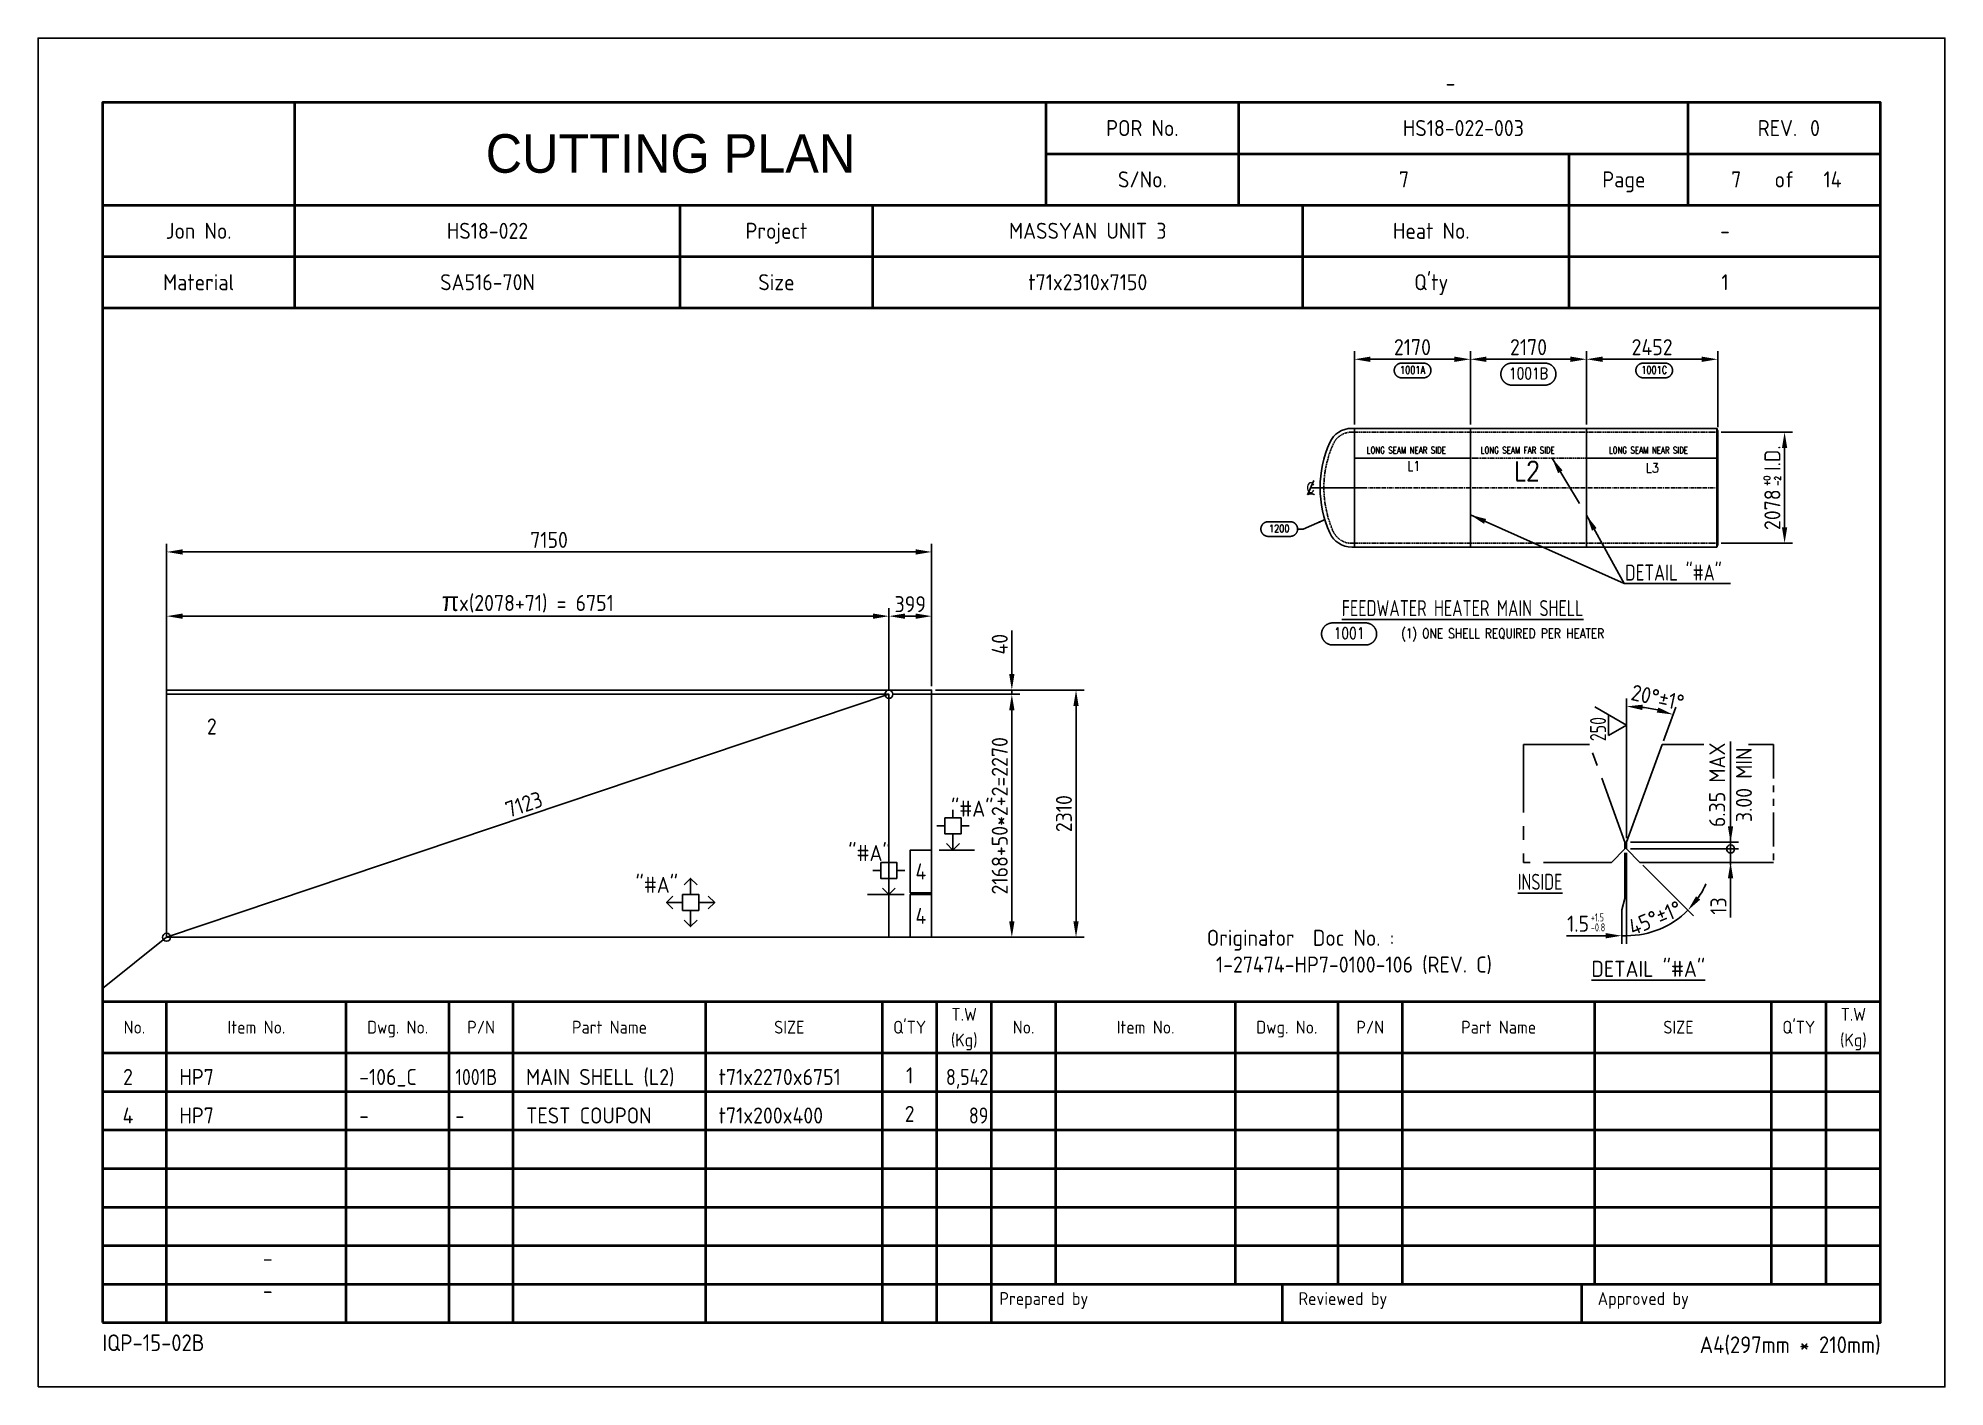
# Model space of a CAD drawing. Header units: millimetres. Extents: x -47360 to 661737, y -45870 to 354580.
# Drawn here: x 20000 to 37820, y 60000 to 72600 of the extents above; entities that cross this region are included whole.
import ezdxf
from ezdxf.enums import TextEntityAlignment as Align

# ---------------------------------------------------------------- set-up
doc = ezdxf.new("R2010")
doc.units = ezdxf.units.MM
doc.header["$LTSCALE"] = 10
for name, pattern in [('CENTER', [2, 1.25, -0.25, 0.25, -0.25]), ('CONT', [1, 1, 0]), ('DASHED', [0.75, 0.5, -0.25]), ('PHANTOM', [63.5, 31.75, -6.35, 6.35, -6.35, 6.35, -6.35])]:
    doc.linetypes.add(name, pattern=pattern)
for name, color, linetype in [('02_1  071x6751.28261256447x2270', 7, 'Continuous'), ('04_6  071x400x200', 7, 'Continuous'), ('11', 2, 'Continuous'), ('12', 1, 'CENTER'), ('12_Ejes principales', 1, 'CENTER'), ('13', 4, 'PHANTOM'), ('14', 3, 'DASHED'), ('15', 7, 'Continuous'), ('GEN-ANN', 7, 'CONT'), ('GEN-TXT', 7, 'CONT'), ('N07_1  071x7150x2310', 7, 'Continuous'), ('T', 2, 'Continuous')]:
    doc.layers.add(name, color=color, linetype=linetype)
doc.layers.add('PAGE', color=9, linetype='Continuous', plot=False)
doc.layers.add('TITLE', color=15, linetype='Continuous', lineweight=40)
doc.styles.add('FRACTION', font='romans.shx', dxfattribs={"bigfont": 'FRACTION.shx'})
doc.styles.add('SIMPLEX', font='romans.shx', dxfattribs={"width": 0.8})
doc.styles.get("Standard").update_dxf_attribs({"font": 'isocp2.shx', "bigfont": 'whgtxt.shx'})
doc.dimstyles.new('ISO-25', dxfattribs={"dimscale": 60, "dimtxt": 2.5, "dimasz": 2.5, "dimexe": 1.25, "dimexo": 0.625, "dimtad": 1, "dimdec": 0, "dimdsep": 46, "dimtxsty": 'Standard', "dimcen": 2.5, "dimclrt": 2, "dimadec": 0, "dimazin": 0, "dimtfac": 1, "dimtdec": 0, "dimtmove": 0, "dimatfit": 3, "dimfxl": 1, "dimarcsym": 0})
doc.dimstyles.new('ISO-25 x2', dxfattribs={"dimscale": 60, "dimtxt": 2.5, "dimasz": 2.5, "dimexe": 1.25, "dimexo": 0.625, "dimtad": 1, "dimdec": 0, "dimlfac": 2, "dimdsep": 46, "dimtxsty": 'Standard', "dimcen": 2.5, "dimclrt": 2, "dimadec": 0, "dimazin": 0, "dimtfac": 1, "dimtdec": 0, "dimtmove": 0, "dimatfit": 3, "dimfxl": 1, "dimarcsym": 0})
doc.dimstyles.get("Standard").update_dxf_attribs({"dimtxt": 1, "dimasz": 1, "dimexe": 1, "dimexo": 1, "dimgap": 1, "dimtad": 1, "dimtxsty": 'Standard', "dimcen": 2.5, "dimadec": 0, "dimazin": 0, "dimtfac": 1, "dimtmove": 0, "dimatfit": 3, "dimfxl": 1, "dimarcsym": 0})

msp = doc.modelspace()

# ---------------------------------------------------------------- texts
at = {"color": 2}
for s, height, width, p in [('DETAIL "#A"', 150, 0.85, (34831.29, 67532.25)), ('%%UFEEDWATER HEATER MAIN SHELL', 150, 0.8, (32183.18, 67200)), ('+1.5', 75, 0.8, (34511.28, 64348.21)), ('-0.8', 75, 0.8, (34511.28, 64254.94))]:
    msp.add_text(s, height=height, dxfattribs=dict(at, width=width)).set_placement(p)
at = {"color": 2, "width": 0.8}
msp.add_text('250', height=150, rotation=90, dxfattribs=at).set_placement((34653.76, 66032))
msp.add_text('%%UINSIDE', height=150, dxfattribs=at).set_placement((34036.6, 64718.24), align=Align.MIDDLE_CENTER)
at = {"color": 2}
msp.add_text('%%UDETAIL "#A"', height=150, dxfattribs=at).set_placement((34516.6, 63830))
at = {"color": 2, "char_height": 150, "attachment_point": 5}
for s, insert, rotation in [('6.35 MAX\\P3.00 MIN', (35816.95, 65624.13), 90), ('45°%%P1%%D', (35112.19, 64380.28), 22.5)]:
    msp.add_mtext(s, dxfattribs=dict(at, insert=insert, rotation=rotation))
at = {"color": 2, "insert": (34392.03, 64327.16), "char_height": 150, "attachment_point": 5}
msp.add_mtext('1.5', dxfattribs=at)
at = {"layer": '11', "style": 'SIMPLEX', "width": 0.85}
for s, p in [('L1', (32795.91, 68557.52, 70960545.69)), ('L3', (35025.37, 68540.8, 141921091.37))]:
    msp.add_text(s, height=90, dxfattribs=at).set_placement(p)
at = {"layer": '11', "color": 3, "style": 'SIMPLEX', "width": 0.85}
msp.add_text('L2', height=180, dxfattribs=at).set_placement((33793.37, 68466.3, 70960545.69))
at = {"layer": '15', "style": 'SIMPLEX', "width": 0.8}
for s, p in [('LONG SEAM NEAR SIDE', (32417.12, 68720.66, 70960545.69)), ('LONG SEAM FAR SIDE', (33482.31, 68720.66, 70960545.69)), ('LONG SEAM NEAR SIDE', (34680.47, 68720.66, 70960545.69))]:
    msp.add_text(s, height=60, dxfattribs=at).set_placement(p)
for s, p in [('+0', (36186.87, 68415.04)), ('-2', (36286.87, 68415.04))]:
    msp.add_text(s, height=60, rotation=90, dxfattribs=at).set_placement(p)
at = {"layer": '15', "color": 2, "style": 'SIMPLEX', "width": 0.8}
msp.add_text('(1) ONE SHELL REQUIRED PER HEATER', height=90, dxfattribs=at).set_placement((33686.84, 67038.7, -70960545.69), align=Align.MIDDLE_CENTER)
at = {"layer": 'T'}
for s, p in [('2', (21623.6, 66094.37)), ('2', (20840, 62820)), ('4', (20840, 62460))]:
    msp.add_text(s, height=150, dxfattribs=at).set_placement(p, align=Align.CENTER)
for s, p in [('"#A"', (28730.19, 65402)), ('"#A"', (27769.81, 64987)), ('4', (28250, 64815)), ('"#A"', (25781.8, 64689.9)), ('4', (28250, 64400))]:
    msp.add_text(s, height=150, dxfattribs=at).set_placement(p, align=Align.MIDDLE_CENTER)
for s, p in [('HP7', (21320, 62820)), ('-106_C', (23000, 62820)), ('MAIN SHELL (L2)', (24560, 62820)), ('t71x2270x6751', (26360, 62820)), ('HP7', (21320, 62460)), ('TEST COUPON', (24560, 62460)), ('t71x200x400', (26360, 62460)), ('-', (23000, 62460))]:
    msp.add_text(s, height=150, dxfattribs=at).set_placement(p)
at = {"layer": 'T', "width": 0.9}
for s, p in [('1001B', (23900, 62820)), ('-', (23900, 62460))]:
    msp.add_text(s, height=150, dxfattribs=at).set_placement(p)
at = {"layer": 'T'}
for s, p in [('1', (28145, 62910)), ('2', (28145, 62550))]:
    msp.add_text(s, height=150, dxfattribs=at).set_placement(p, align=Align.MIDDLE)
at = {"layer": 'T', "width": 0.9}
for s, p in [('8,542', (28880, 62820)), ('89', (28880, 62460))]:
    msp.add_text(s, height=150, dxfattribs=at).set_placement(p, align=Align.RIGHT)
at = {"layer": 'T', "insert": (30921.94, 64270.11), "char_height": 150, "width": 3304.3281, "attachment_point": 1}
msp.add_mtext('Originator  Doc No. : \\P 1-27474-HP7-0100-106 (REV. C)', dxfattribs=at)

# ---------------------------------------------------------------- blocks, each defined once
blk = doc.blocks.new('CP00')
at = {"layer": 'PAGE'}
blk.add_line((20, 70), (10, 62), dxfattribs=at)
blk.add_lwpolyline([(0, 0), (297, 0), (297, 210), (0, 210)], close=True, dxfattribs=at)
at = {"layer": 'TITLE'}
for p, q in [((40, 184), (40, 200)), ((157, 184), (157, 200)), ((10, 184), (287, 184)), ((10, 168), (287, 168)), ((10, 60), (287, 60)), ((148.5, 16), (287, 16))]:
    blk.add_line(p, q, dxfattribs=at)
at = {"layer": 'TITLE', "color": 8}
for p, q in [((187, 184), (187, 200)), ((257, 184), (257, 192)), ((40, 168), (40, 184)), ((130, 168), (130, 184)), ((238.5, 168), (238.5, 184)), ((10, 176), (287, 176)), ((20, 10), (20, 60)), ((48, 10), (48, 60)), ((64, 10), (64, 60)), ((74, 10), (74, 60)), ((104, 10), (104, 60)), ((131.5, 10), (131.5, 60)), ((140, 10), (140, 60)), ((158.5, 16), (158.5, 60)), ((186.5, 16), (186.5, 60)), ((202.5, 16), (202.5, 60)), ((212.5, 16), (212.5, 60)), ((242.5, 16), (242.5, 60)), ((270, 16), (270, 60)), ((278.5, 16), (278.5, 60)), ((10, 52), (287, 52)), ((10, 46), (287, 46)), ((10, 40), (287, 40)), ((10, 34), (287, 34)), ((10, 28), (287, 28)), ((10, 22), (287, 22)), ((10, 16), (148.5, 16)), ((193.8, 16), (193.8, 10)), ((240.4, 16), (240.4, 10))]:
    blk.add_line(p, q, dxfattribs=at)
at = {"layer": 'TITLE', "color": 9}
for p, q in [((257, 192), (257, 200)), ((157, 192), (287, 192)), ((238.5, 184), (238.5, 192)), ((100, 168), (100, 184)), ((197, 168), (197, 184)), ((148.5, 10), (148.5, 60))]:
    blk.add_line(p, q, dxfattribs=at)
at = {"layer": 'TITLE', "color": 15}
blk.add_lwpolyline([(10, 10), (287, 10), (287, 200), (10, 200)], close=True, dxfattribs=at)
at = {"layer": 'PAGE', "color": 2}
blk.add_attdef('ATT_NESTINGPLANNO', text='', height=2.5, dxfattribs=at).set_placement((220, 203), align=Align.MIDDLE_CENTER)
for tag, p in [('ATT_OWNERITEMNO', (35, 7.09)), ('ATT_PARTNAME', (35, 2.09))]:
    blk.add_attdef(tag, text='', height=2.5, dxfattribs=at).set_placement(p, align=Align.MIDDLE_LEFT)
at = {"layer": 'TITLE', "color": 2}
for s, height, p in [('POR No.', 2.5, (172, 196)), ('S/No.', 2.5, (172, 188)), ('Page', 2.5, (247, 188)), ('of', 2.5, (272, 188)), ('Jon No.', 2.5, (25, 180)), ('Project', 2.5, (115, 180)), ('Heat No.', 2.5, (217, 180)), ('-', 2.5, (262.75, 180)), ('Material', 2.5, (25, 172)), ('Size', 2.5, (115, 172)), ("Q'ty", 2.5, (217, 172)), ('No.', 2, (15, 56)), ('Item No.', 2, (34, 56)), ('Dwg. No.', 2, (56, 56)), ('P/N', 2, (69, 56)), ('Part Name', 2, (89, 56)), ('SIZE', 2, (117, 56)), ("Q'TY", 2, (135.75, 56)), ('T.W', 2, (144.25, 58)), ('No.', 2, (153.5, 56)), ('Item No.', 2, (172.5, 56)), ('Dwg. No.', 2, (194.5, 56)), ('P/N', 2, (207.5, 56)), ('Part Name', 2, (227.5, 56)), ('SIZE', 2, (255.5, 56)), ("Q'TY", 2, (274.25, 56)), ('T.W', 2, (282.75, 58)), ('(Kg)', 2, (144.25, 54)), ('(Kg)', 2, (282.75, 54))]:
    blk.add_text(s, height=height, dxfattribs=at).set_placement(p, align=Align.MIDDLE_CENTER)
blk.add_text('REV.', height=2.5, dxfattribs=at).set_placement((274, 196), align=Align.MIDDLE_RIGHT)
blk.add_text('0', height=2.5, dxfattribs=at).set_placement((276, 196), align=Align.MIDDLE_LEFT)
for s, height, p in [('Prepared by', 2, (149.73, 12.75)), ('Reviewed by', 2, (196.33, 12.75)), ('Approved by', 2, (242.93, 12.75)), ('IQP-15-02B', 2.594, (10, 5.57))]:
    blk.add_text(s, height=height, dxfattribs=at).set_placement(p)
blk.add_text('A4(297mm * 210mm)', height=2.5936, dxfattribs=at).set_placement((287, 5.26), align=Align.RIGHT)
at = {"layer": 'TITLE', "color": 3, "insert": (98.5, 192), "char_height": 6, "width": 59.896, "attachment_point": 5}
blk.add_mtext('{\\fHYHeadLine-Medium|b0|i0|c129|p18;CUTTING PLAN}', dxfattribs=at)
at = {"layer": 'TITLE', "color": 2}
for tag, height, p in [('ATT_PORNO', 2.5, (222, 196)), ('ATT_CUTTINGPLANNO', 2.5, (212.75, 188)), ('ATT_PAGENO', 2.5, (264.5, 188)), ('ATT_PAGESUBTOTAL', 2.5, (279.5, 188)), ('ATT_WONO', 2.5, (70, 180)), ('ATT_PROJECT', 2.5, (163.5, 180)), ('ATT_PORWEIGHT', 2, (278.5, 89)), ('ATT_NETWEIGHT', 2, (278.5, 83)), ('ATT_SAVEWEIGHT', 2, (278.5, 77)), ('ATT_SCRAPWEIGHT', 2, (278.5, 71)), ('ATT_CUTTING', 2, (278.5, 65))]:
    blk.add_attdef(tag, text='', height=height, dxfattribs=at).set_placement(p, align=Align.MIDDLE_CENTER)
at = {"layer": 'TITLE', "color": 3}
for tag, p in [('ATT_MATERIAL', (70, 172)), ('ATT_SIZE', (163.5, 172)), ('ATT_QTY', (262.75, 172))]:
    blk.add_attdef(tag, text='', height=2.5, dxfattribs=at).set_placement(p, align=Align.MIDDLE_CENTER)
blk = doc.blocks.new('*D119')
at = {"color": 0, "lineweight": -2, "transparency": 16777216}
for p, q in [((21200, 66507), (21200, 67275)), ((27801, 67200), (21350, 67200)), ((27951, 66507), (27951, 67275))]:
    blk.add_line(p, q, dxfattribs=at)
at = {"color": 0, "transparency": 16777216}
for points in [[(21350, 67225), (21350, 67175), (21200, 67200)], [(27801, 67225), (27801, 67175), (27951, 67200)]]:
    blk.add_solid(points, dxfattribs=at)
at = {"layer": 'Defpoints', "color": 0, "transparency": 16777216}
for p in [(21200, 67200), (21200, 66470), (27951, 66470)]:
    blk.add_point(p, dxfattribs=at)
at = {"color": 2, "transparency": 16777216, "insert": (24576, 67331), "char_height": 150, "attachment_point": 5}
blk.add_mtext('{\\fGulim|b0|i0|c129|p50;\\H1.2x;π\\Fisocp2,whgtxt|c129;\\H0.83333x;x(2078+71) = 6751}', dxfattribs=at)
blk = doc.blocks.new('*D120')
at = {"color": 0, "lineweight": -2, "transparency": 16777216}
for p, q in [((27951, 66507), (27951, 67275)), ((28101, 67200), (28200, 67200)), ((28350, 66547), (28350, 67275))]:
    blk.add_line(p, q, dxfattribs=at)
at = {"color": 0, "transparency": 16777216}
for points in [[(28101, 67225), (28101, 67175), (27951, 67200)], [(28200, 67225), (28200, 67175), (28350, 67200)]]:
    blk.add_solid(points, dxfattribs=at)
at = {"layer": 'Defpoints', "color": 0, "transparency": 16777216}
for p in [(28350, 67200), (27951, 66470), (28350, 66510)]:
    blk.add_point(p, dxfattribs=at)
at = {"color": 2, "transparency": 16777216, "insert": (28151, 67312), "char_height": 150, "attachment_point": 5}
blk.add_mtext('399', dxfattribs=at)
blk = doc.blocks.new('*D121')
at = {"color": 0, "lineweight": -2, "transparency": 16777216}
for p, q in [((27989, 66470), (29175, 66470)), ((29100, 66320), (29100, 64350)), ((27989, 64200), (29175, 64200))]:
    blk.add_line(p, q, dxfattribs=at)
at = {"color": 0, "transparency": 16777216}
for points in [[(29075, 66320), (29125, 66320), (29100, 66470)], [(29075, 64350), (29125, 64350), (29100, 64200)]]:
    blk.add_solid(points, dxfattribs=at)
at = {"layer": 'Defpoints', "color": 0, "transparency": 16777216}
for p in [(27951, 66470), (27951, 64200), (29100, 64200)]:
    blk.add_point(p, dxfattribs=at)
at = {"color": 2, "transparency": 16777216, "insert": (28987, 65335), "char_height": 150, "attachment_point": 5, "rotation": 90}
blk.add_mtext('2168+50*2+2=2270', dxfattribs=at)
blk = doc.blocks.new('*D122')
at = {"color": 0, "lineweight": -2, "transparency": 16777216}
for p, q in [((29100, 66660), (29100, 67065)), ((27989, 66470), (29175, 66470)), ((28388, 66510), (29175, 66510)), ((29100, 66470), (29100, 66510)), ((29100, 66320), (29100, 66170))]:
    blk.add_line(p, q, dxfattribs=at)
at = {"color": 0, "transparency": 16777216}
for points in [[(29075, 66660), (29125, 66660), (29100, 66510)], [(29075, 66320), (29125, 66320), (29100, 66470)]]:
    blk.add_solid(points, dxfattribs=at)
at = {"layer": 'Defpoints', "color": 0, "transparency": 16777216}
for p in [(27951, 66470), (28350, 66510), (29100, 66510)]:
    blk.add_point(p, dxfattribs=at)
at = {"color": 2, "transparency": 16777216, "insert": (28987, 66938), "char_height": 150, "attachment_point": 5, "rotation": 90}
blk.add_mtext('40', dxfattribs=at)
blk = doc.blocks.new('*D123')
at = {"color": 0, "lineweight": -2, "transparency": 16777216}
for p, q in [((28388, 66510), (29775, 66510)), ((29700, 66360), (29700, 64350)), ((28388, 64200), (29775, 64200))]:
    blk.add_line(p, q, dxfattribs=at)
at = {"color": 0, "transparency": 16777216}
for points in [[(29675, 66360), (29725, 66360), (29700, 66510)], [(29675, 64350), (29725, 64350), (29700, 64200)]]:
    blk.add_solid(points, dxfattribs=at)
at = {"layer": 'Defpoints', "color": 0, "transparency": 16777216}
for p in [(28350, 66510), (28350, 64200), (29700, 64200)]:
    blk.add_point(p, dxfattribs=at)
at = {"color": 2, "transparency": 16777216, "insert": (29587, 65355), "char_height": 150, "attachment_point": 5, "rotation": 90}
blk.add_mtext('2310', dxfattribs=at)
blk = doc.blocks.new('_Small')
at = {"color": 0, "linetype": 'ByBlock', "lineweight": -2}
blk.add_circle((0, 0), 0.25, dxfattribs=at)
blk = doc.blocks.new('*D130')
at = {"color": 0, "lineweight": -2, "transparency": 16777216}
blk.add_line((21200, 64200), (27951, 66470), dxfattribs=at)
at = {"layer": 'Defpoints', "color": 0, "transparency": 16777216}
for p in [(27951, 66470), (27951, 66470), (21200, 64200)]:
    blk.add_point(p, dxfattribs=at)
at = {"color": 0, "lineweight": -2, "transparency": 16777216, "xscale": 150, "yscale": 150, "zscale": 150}
for p, rotation in [((27951, 66470), 18.58431277206989), ((21200, 64200), 198.5843127720699)]:
    blk.add_blockref('_Small', p, dxfattribs=dict(at, rotation=rotation))
at = {"color": 2, "transparency": 16777216, "insert": (24540, 65442), "char_height": 150, "attachment_point": 5, "rotation": 18.5843}
blk.add_mtext('7123', dxfattribs=at)
blk = doc.blocks.new('*D132')
at = {"color": 0, "lineweight": -2, "transparency": 16777216}
for p, q in [((21200, 66547.5), (21200, 67875)), ((28200, 67800), (21350, 67800)), ((28350, 66547.5), (28350, 67875))]:
    blk.add_line(p, q, dxfattribs=at)
at = {"color": 0, "transparency": 16777216}
for points in [[(21350, 67825), (21350, 67775), (21200, 67800)], [(28200, 67825), (28200, 67775), (28350, 67800)]]:
    blk.add_solid(points, dxfattribs=at)
at = {"layer": 'Defpoints', "color": 0, "transparency": 16777216}
for p in [(21200, 67800), (21200, 66510), (28350, 66510)]:
    blk.add_point(p, dxfattribs=at)
at = {"color": 2, "transparency": 16777216, "insert": (24775, 67912.5), "char_height": 150, "attachment_point": 5}
blk.add_mtext('7150', dxfattribs=at)
blk = doc.blocks.new('$CL')
at = {"layer": 'GEN-TXT', "color": 2, "linetype": 'CONT'}
blk.add_line((0.031, 0.069), (-0.031, -0.069), dxfattribs=at)
blk.add_arc((0.003, -0.131), 0.0703, 61.7604, 118.2396, dxfattribs=at)
at = {"layer": 'GEN-TXT', "color": 2, "linetype": 'CONT', "style": 'FRACTION'}
blk.add_text('C', height=0.0938, dxfattribs=at).set_placement((0, 0), align=Align.MIDDLE)
blk = doc.blocks.new('$PNBR')
at = {"layer": 'GEN-ANN', "color": 7, "linetype": 'CONT'}
for p, q in [((0.125, 0.125), (0.5, 0.125)), ((0.125, -0.125), (0.5, -0.125))]:
    blk.add_line(p, q, dxfattribs=at)
for centre, start, end in [((0.125, 0), 90, 270), ((0.5, 0), 270, 90)]:
    blk.add_arc(centre, 0.125, start, end, dxfattribs=at)
at = {"layer": 'GEN-ANN', "color": 7, "linetype": 'CONT', "style": 'FRACTION'}
blk.add_attdef('PNB', text='', height=0.0938, dxfattribs=at).set_placement((0.313, -0.046), align=Align.CENTER)
blk = doc.blocks.new('*D224')
at = {"color": 0, "lineweight": -2, "transparency": 16777216}
for p, q in [((32301, 68992), (32301, 69675)), ((32451, 69600), (33236, 69600)), ((33386, 68992), (33386, 69675))]:
    blk.add_line(p, q, dxfattribs=at)
at = {"color": 0, "transparency": 16777216}
for points in [[(32451, 69625), (32451, 69575), (32301, 69600)], [(33236, 69625), (33236, 69575), (33386, 69600)]]:
    blk.add_solid(points, dxfattribs=at)
at = {"layer": 'Defpoints', "color": 0, "transparency": 16777216}
for p in [(33386, 69600), (32301, 68954), (33386, 68954)]:
    blk.add_point(p, dxfattribs=at)
at = {"color": 2, "transparency": 16777216, "insert": (32844, 69713), "char_height": 150, "attachment_point": 5}
blk.add_mtext('2170', dxfattribs=at)
blk = doc.blocks.new('*D225')
at = {"color": 0, "lineweight": -2, "transparency": 16777216}
for p, q in [((33386, 68992), (33386, 69675)), ((33536, 69600), (34321, 69600)), ((34471, 68992), (34471, 69675))]:
    blk.add_line(p, q, dxfattribs=at)
at = {"color": 0, "transparency": 16777216}
for points in [[(33536, 69625), (33536, 69575), (33386, 69600)], [(34321, 69625), (34321, 69575), (34471, 69600)]]:
    blk.add_solid(points, dxfattribs=at)
at = {"layer": 'Defpoints', "color": 0, "transparency": 16777216}
for p in [(34471, 69600), (33386, 68954), (34471, 68954)]:
    blk.add_point(p, dxfattribs=at)
at = {"color": 2, "transparency": 16777216, "insert": (33929, 69713), "char_height": 150, "attachment_point": 5}
blk.add_mtext('2170', dxfattribs=at)
blk = doc.blocks.new('*D226')
at = {"color": 0, "lineweight": -2, "transparency": 16777216}
for p, q in [((34471, 68992), (34471, 69675)), ((34621, 69600), (35547, 69600)), ((35697, 68967), (35697, 69675))]:
    blk.add_line(p, q, dxfattribs=at)
at = {"color": 0, "transparency": 16777216}
for points in [[(34621, 69625), (34621, 69575), (34471, 69600)], [(35547, 69625), (35547, 69575), (35697, 69600)]]:
    blk.add_solid(points, dxfattribs=at)
at = {"layer": 'Defpoints', "color": 0, "transparency": 16777216}
for p in [(35697, 69600), (34471, 68955), (35697, 68929)]:
    blk.add_point(p, dxfattribs=at)
at = {"color": 2, "transparency": 16777216, "insert": (35084, 69713), "char_height": 150, "attachment_point": 5}
blk.add_mtext('2452', dxfattribs=at)
blk = doc.blocks.new('*D227')
at = {"color": 0, "lineweight": -2, "transparency": 16777216}
for p, q in [((35728, 68920), (36397, 68920)), ((36322, 68770), (36322, 68031)), ((35728, 67881), (36397, 67881))]:
    blk.add_line(p, q, dxfattribs=at)
at = {"color": 0, "transparency": 16777216}
for points in [[(36297, 68770), (36347, 68770), (36322, 68920)], [(36297, 68031), (36347, 68031), (36322, 67881)]]:
    blk.add_solid(points, dxfattribs=at)
at = {"layer": 'Defpoints', "color": 0, "transparency": 16777216}
for p in [(35691, 68920), (35691, 67881), (36322, 67881)]:
    blk.add_point(p, dxfattribs=at)
at = {"color": 2, "transparency": 16777216, "insert": (36208, 68400), "char_height": 150, "attachment_point": 5, "rotation": 90}
blk.add_mtext('2078  I.D.', dxfattribs=at)
blk = doc.blocks.new('*D228')
at = {"color": 0, "lineweight": -2, "transparency": 16777216}
for p, q in [((35817, 65238), (35817, 65388)), ((34883, 65088), (35892, 65088)), ((35817, 65025), (35817, 65088)), ((34883, 65025), (35892, 65025)), ((35817, 65025), (35817, 64875))]:
    blk.add_line(p, q, dxfattribs=at)
at = {"color": 0, "transparency": 16777216}
blk.add_solid([(35792, 65238), (35842, 65238), (35817, 65088)], dxfattribs=at)
at = {"layer": 'Defpoints', "color": 0, "transparency": 16777216}
for p in [(34845, 65088), (35817, 65088), (34845, 65025)]:
    blk.add_point(p, dxfattribs=at)
at = {"color": 0, "lineweight": -2, "transparency": 16777216, "xscale": 150, "yscale": 150, "zscale": 150, "rotation": 90}
blk.add_blockref('_Small', (35817, 65025), dxfattribs=at)
blk = doc.blocks.new('*D229')
at = {"color": 0, "lineweight": -2, "transparency": 16777216}
for p, q in [((35817, 65025), (35817, 65175)), ((34883, 65025), (35892, 65025)), ((35817, 65025), (35817, 64900)), ((35847, 64900), (35892, 64900)), ((35817, 64750), (35817, 64384))]:
    blk.add_line(p, q, dxfattribs=at)
at = {"color": 0, "transparency": 16777216}
blk.add_solid([(35792, 64750), (35842, 64750), (35817, 64900)], dxfattribs=at)
at = {"layer": 'Defpoints', "color": 0, "transparency": 16777216}
for p in [(34845, 65025), (35809, 64900), (35817, 64900)]:
    blk.add_point(p, dxfattribs=at)
at = {"color": 2, "transparency": 16777216, "insert": (35704, 64492), "char_height": 150, "attachment_point": 5, "rotation": 90}
blk.add_mtext('13', dxfattribs=at)
blk = doc.blocks.new('_None')
blk = doc.blocks.new('*D230')
at = {"color": 0, "lineweight": -2, "transparency": 16777216}
for p, q in [((34845, 65126), (34845, 66432)), ((35190, 66035), (35305, 66351))]:
    blk.add_line(p, q, dxfattribs=at)
blk.add_arc((34845, 65088), 1269, 76.7786, 83.2214, dxfattribs=at)
at = {"color": 0, "transparency": 16777216}
for points in [[(34993, 66323), (34996, 66373), (34845, 66357)], [(35142, 66347), (35128, 66300), (35279, 66281)]]:
    blk.add_solid(points, dxfattribs=at)
at = {"layer": 'Defpoints', "color": 0, "transparency": 16777216}
for p in [(34992, 66349), (35177, 66000), (34845, 65088), (34845, 65088), (34845, 65025)]:
    blk.add_point(p, dxfattribs=at)
at = {"color": 2, "transparency": 16777216, "insert": (35136, 66439), "char_height": 150, "attachment_point": 5, "rotation": 347.8243}
blk.add_mtext('20°%%P1%%D', dxfattribs=at)

# ---------------------------------------------------------------- dimensions: what is measured, and where the dimension line sits
dim = msp.add_linear_dim(base=(33386.2, 69600), p1=(32301.2, 68954.5), p2=(33386.2, 68954.5), dimstyle='ISO-25 x2')
dim.commit()
dim.dimension.update_dxf_attribs({"geometry": '*D224', "text_midpoint": (32843.61, 69600), "dimtype": 160})
for base, p1, p2, dimstyle, picture, middle in [((34471.2, 69600), (33386.2, 68954.5), (34471.2, 68954.5), 'ISO-25 x2', '*D225', (33928.7, 69712.51)), ((35697.31, 69600), (34471.2, 68954.5), (35697.31, 68929.02), 'ISO-25 x2', '*D226', (35084.25, 69712.51)), ((21200, 67800), (28350, 66510), (21200, 66510), 'ISO-25', '*D132', (24775, 67912.5)), ((28350, 67200), (27951.28, 66470), (28350, 66510), 'ISO-25', '*D120', (28150.64, 67312.5))]:
    dim = msp.add_linear_dim(base=base, p1=p1, p2=p2, dimstyle=dimstyle)
    dim.commit()
    dim.dimension.update_dxf_attribs({"geometry": picture, "text_midpoint": middle})
for base, p1, p2, text, dimstyle, picture, middle in [((36321.7, 67880.5), (35690.96, 68919.5), (35690.96, 67880.5), '<>  I.D.', 'ISO-25 x2', '*D227', (36208.16, 68400)), ((29100, 64200), (27951.28, 66470), (27951.28, 64200), '2168+50*2+2=<>', 'ISO-25', '*D121', (28987.49, 65335))]:
    dim = msp.add_linear_dim(base=base, p1=p1, p2=p2, angle=90, text=text, dimstyle=dimstyle)
    dim.commit()
    dim.dimension.update_dxf_attribs({"geometry": picture, "text_midpoint": middle})
dim = msp.add_linear_dim(base=(21200, 67200), p1=(27951.28, 66470), p2=(21200, 66470), text='{\\fGulim|b0|i0|c129|p50;\\H1.2x;π\\Fisocp2,whgtxt|c129;\\H0.83333x;x(2078+71) = <>}', dimstyle='ISO-25')
dim.commit()
dim.dimension.update_dxf_attribs({"geometry": '*D119', "text_midpoint": (24575.64, 67331.25)})
for base, p1, p2, picture, middle in [((29100, 66510), (27951.28, 66470), (28350, 66510), '*D122', (28987.5, 66937.56)), ((29700, 64200), (28350, 66510), (28350, 64200), '*D123', (29587.49, 65355))]:
    dim = msp.add_linear_dim(base=base, p1=p1, p2=p2, angle=90, dimstyle='ISO-25')
    dim.commit()
    dim.dimension.update_dxf_attribs({"geometry": picture, "text_midpoint": middle})
dim = msp.add_aligned_dim(p1=(21200, 64200), p2=(27951.28, 66470), distance=0, dimstyle='ISO-25', override={"dimblk1": 'Small', "dimblk2": 'Small', "dimsah": 1, "dimse1": 1, "dimse2": 1})
dim.commit()
dim.dimension.update_dxf_attribs({"geometry": '*D130', "text_midpoint": (24539.78, 65441.65)})
dim = msp.add_angular_dim_2l(base=(34992.42, 66348.52), line1=((34845.14, 65088.5), (35176.9, 66000)), line2=((34845.14, 65025), (34845.14, 65088.5)), text='<>%%P1%%D', dimstyle='ISO-25')
dim.commit()
dim.dimension.update_dxf_attribs({"geometry": '*D230', "text_midpoint": (35112.7, 66328.57), "dimtype": 162})
for base, p2, text, override, picture, middle in [((35816.95, 65088.5), (34845.14, 65088.5), ' ', {"dimblk1": 'Small', "dimsah": 1}, '*D228', (35816.95, 65056.75)), ((35816.95, 64900), (35809.4, 64900), '13', {"dimblk1": 'None', "dimsah": 1}, '*D229', (35704.45, 64491.89))]:
    dim = msp.add_linear_dim(base=base, p1=(34845.14, 65025), p2=p2, angle=90, text=text, dimstyle='ISO-25', override=override)
    dim.commit()
    dim.dimension.update_dxf_attribs({"geometry": picture, "text_midpoint": middle})

# ---------------------------------------------------------------- linework, layer by layer
for p, q in [((35816.95, 65388.5), (35816.95, 66028.75)), ((28420.47, 65015), (28750.23, 65015)), ((34830.14, 64987.5), (34830.14, 64563.58)), ((34845.14, 64987.5), (34845.14, 64139.66)), ((34996.66, 64873.48), (35471.17, 64398.97)), ((27749.77, 64600), (28095.05, 64600)), ((34830.14, 64563.58), (34800.14, 64456.58)), ((34800.14, 64456.58), (34800.14, 64139.66)), ((34650.14, 64214.66), (34283.93, 64214.66)), ((34845.14, 64214.66), (34800.14, 64214.66))]:
    msp.add_line(p, q)
for start, end in [(325.621043, 336.242086), (270, 315)]:
    msp.add_arc((34845.14, 65025), 810.34, start, end)
for points in [[(35533.17, 64551.46), (35494.69, 64583.39), (35418.14, 64452)], [(34650.14, 64239.66), (34650.14, 64189.66), (34800.14, 64214.66)]]:
    msp.add_solid(points)
at = {"layer": '02_1  071x6751.28261256447x2270'}
msp.add_lwpolyline([(27951.28, 64200), (27951.28, 66470), (21200, 66470), (21200, 64200)], close=True, dxfattribs=at)
at = {"layer": '04_6  071x400x200'}
for points in [[(28350, 65015), (28150, 65015), (28150, 64615), (28350, 64615)], [(28350, 64600), (28150, 64600), (28150, 64200), (28350, 64200)]]:
    msp.add_lwpolyline(points, close=True, dxfattribs=at)
at = {"layer": '11', "color": 3}
for p, q in [((33386.2, 68954.5), (33386.2, 67845.5)), ((34471.2, 68954.5), (34471.2, 67845.5)), ((33386.2, 68677.25), (32301.2, 68677.25)), ((35697.31, 68677.25), (34471.2, 68677.25)), ((34845.14, 65088.5), (35176.9, 66000)), ((35568.46, 66000), (35176.9, 66000)), ((36217.75, 66000), (35986.2, 66000)), ((34845.14, 65025), (34845.14, 65088.5)), ((34970.14, 64900), (34845.14, 65025)), ((36217.75, 64900), (34970.14, 64900))]:
    msp.add_line(p, q, dxfattribs=at)
msp.add_lwpolyline([(32276.12, 68954.5), (32301.2, 68954.5), (32301.2, 67845.5), (32276.12, 67845.5)], dxfattribs=at)
msp.add_lwpolyline([(32301.2, 68954.5), (35688.04, 68954.5), (35697.31, 68929.02), (35697.31, 67870.98), (35688.04, 67845.5), (32301.2, 67845.5)], close=True, dxfattribs=at)
for centre, radius, start, end in [((33014.55, 68400), 1033.1, 155.855394, 204.144606), ((32276.6, 68729.61), 224.89, 90.120932, 155.581912), ((32276.6, 68070.39), 224.89, 204.418088, 269.879068)]:
    msp.add_arc(centre, radius, start, end, dxfattribs=at)
at = {"layer": '12', "linetype": 'CENTER', "ltscale": 3}
msp.add_line((31901.69, 68400), (35697.31, 68400), dxfattribs=at)
at = {"layer": '12_Ejes principales', "ltscale": 50}
msp.add_line((31906.32, 68400), (32386.89, 68400), dxfattribs=at)
at = {"layer": '13', "ltscale": 2}
for p, q in [((34498.38, 66000), (33880.88, 66000)), ((33880.88, 66000), (33880.88, 64900)), ((34830.14, 65088.5), (34498.38, 66000)), ((34705.14, 64900), (33880.88, 64900)), ((34705.14, 64900), (34830.14, 65025))]:
    msp.add_line(p, q, dxfattribs=at)
at = {"layer": '13'}
for p, q in [((36217.75, 66000), (36217.75, 64900)), ((34830.14, 65025), (34830.14, 65088.5))]:
    msp.add_line(p, q, dxfattribs=at)
at = {"layer": '14', "color": 6, "ltscale": 2}
for p, q in [((32276.2, 68919.5), (32301.2, 68919.5)), ((33386.2, 68677.25), (34471.2, 68677.25)), ((32276.2, 67880.5), (32301.2, 67880.5))]:
    msp.add_line(p, q, dxfattribs=at)
for points in [[(32301.2, 68919.5), (35690.96, 68919.5), (35697.31, 68925.85)], [(32301.2, 67880.5), (35690.96, 67880.5), (35697.31, 67874.15)]]:
    msp.add_lwpolyline(points, dxfattribs=at)
for centre, radius, start, end in [((33014.55, 68400), 998.1, 155.855394, 204.144606), ((32276.6, 68729.61), 189.89, 90.121044, 155.531151), ((32276.6, 68070.39), 189.89, 204.468849, 269.878956)]:
    msp.add_arc(centre, radius, start, end, dxfattribs=at)
at = {"layer": '15', "linetype": 'Continuous'}
msp.add_line((35688.04, 68954.5), (35688.04, 67845.5), dxfattribs=at)
at = {"layer": '15'}
for p, q in [((31770.55, 68014.03, -106440818.53), (31822.92, 68014.03, -106440818.53)), ((34845.14, 66181.37), (34549.94, 66351.8)), ((34676.34, 66083.91), (34676.34, 66278.83)), ((34845.14, 66181.37), (34676.34, 66083.91))]:
    msp.add_line(p, q, dxfattribs=at)
at = {"layer": 'N07_1  071x7150x2310', "color": 3}
msp.add_lwpolyline([(28350, 64200), (28350, 66510), (21200, 66510), (21200, 64200)], close=True, dxfattribs=at)
at = {"layer": 'T'}
for p, q in [((28475.12, 65240), (28400.12, 65240)), ((28550.12, 65390), (28550.12, 65315)), ((28625.12, 65240), (28700.12, 65240)), ((28550.12, 65165), (28550.12, 65015)), ((27949.88, 64975), (27949.88, 64900)), ((26098.28, 64750.33), (26098.28, 64600.33)), ((27874.88, 64825), (27799.88, 64825)), ((27949.88, 64750), (27949.88, 64600)), ((28024.88, 64825), (28099.88, 64825)), ((26023.28, 64525.33), (25873.28, 64525.33)), ((26173.28, 64525.33), (26323.28, 64525.33)), ((26098.28, 64450.33), (26098.28, 64300.33))]:
    msp.add_line(p, q, dxfattribs=at)
for points in [[(28475.12, 65315), (28625.12, 65315), (28625.12, 65165), (28475.12, 65165)], [(27874.88, 64900), (28024.88, 64900), (28024.88, 64750), (27874.88, 64750)], [(26023.28, 64600.33), (26173.28, 64600.33), (26173.28, 64450.33), (26023.28, 64450.33)]]:
    msp.add_lwpolyline(points, close=True, dxfattribs=at)
for points in [[(28490.12, 65075), (28550.12, 65015), (28610.12, 65075)], [(26038.28, 64690.33), (26098.28, 64750.33), (26158.28, 64690.33)], [(25933.28, 64465.33), (25873.28, 64525.33), (25933.28, 64585.33)], [(26263.28, 64465.33), (26323.28, 64525.33), (26263.28, 64585.33)], [(27889.88, 64660), (27949.88, 64600), (28009.88, 64660)], [(26038.28, 64360.33), (26098.28, 64300.33), (26158.28, 64360.33)]]:
    msp.add_lwpolyline(points, dxfattribs=at)

# ---------------------------------------------------------------- block references
ref = msp.add_blockref('CP00', (20000, 60000), dxfattribs=dict(xscale=60, yscale=60, zscale=60))
ref.add_attrib('ATT_WONO', 'HS18-022', dxfattribs={"layer": 'TITLE', "color": 2, "height": 150}).set_placement((24200, 70800), align=Align.MIDDLE_CENTER)
ref.add_attrib('ATT_PROJECT', 'MASSYAN UNIT 3', dxfattribs={"layer": 'TITLE', "color": 2, "height": 150}).set_placement((29810, 70800), align=Align.MIDDLE_CENTER)
ref.add_attrib('ATT_PORNO', 'HS18-022-003', dxfattribs={"layer": 'TITLE', "color": 2, "height": 150}).set_placement((33320, 71760), align=Align.MIDDLE_CENTER)
ref.add_attrib('ATT_OWNERITEMNO', '-', dxfattribs={"layer": 'PAGE', "color": 2, "height": 150}).set_placement((22100, 61200), align=Align.MIDDLE_LEFT)
ref.add_attrib('ATT_PARTNAME', '-', dxfattribs={"layer": 'PAGE', "color": 2, "height": 150}).set_placement((22100, 60900), align=Align.MIDDLE_LEFT)
ref.add_attrib('ATT_MATERIAL', 'SA516-70N', dxfattribs={"layer": 'TITLE', "color": 3, "height": 150}).set_placement((24200, 70320), align=Align.MIDDLE_CENTER)
ref.add_attrib('ATT_SIZE', 't71x2310x7150', dxfattribs={"layer": 'TITLE', "color": 3, "height": 150}).set_placement((29810, 70320), align=Align.MIDDLE_CENTER)
ref.add_attrib('ATT_QTY', '1', dxfattribs={"layer": 'TITLE', "color": 3, "height": 150}).set_placement((35765, 70320), align=Align.MIDDLE_CENTER)
ref.add_attrib('ATT_NESTINGPLANNO', '-', dxfattribs={"layer": 'PAGE', "color": 2, "height": 150}).set_placement((33200, 72180), align=Align.MIDDLE_CENTER)
ref.add_attrib('ATT_CUTTINGPLANNO', '7', dxfattribs={"layer": 'TITLE', "color": 2, "height": 150}).set_placement((32765, 71280), align=Align.MIDDLE_CENTER)
ref.add_attrib('ATT_PAGENO', '7', dxfattribs={"layer": 'TITLE', "color": 2, "height": 150}).set_placement((35870, 71280), align=Align.MIDDLE_CENTER)
ref.add_attrib('ATT_PAGESUBTOTAL', '14', dxfattribs={"layer": 'TITLE', "color": 2, "height": 150}).set_placement((36770, 71280), align=Align.MIDDLE_CENTER)
at = {"layer": '15'}
ref = msp.add_blockref('$PNBR', (32673.95, 69495.48), dxfattribs=dict(at, xscale=548.7975689143431, yscale=548.7975689143431, zscale=548.7975689143431))
ref.add_attrib('PNB', '1001A', dxfattribs={"layer": '11', "height": 70, "style": 'FRACTION', "width": 0.8}).set_placement((32845.45, 69465.08), align=Align.CENTER)
ref = msp.add_blockref('$PNBR', (33670.34, 69461.18), dxfattribs=dict(at, xscale=823.1963533715145, yscale=823.1963533715145, zscale=823.1963533715145))
ref.add_attrib('PNB', '1001B', dxfattribs={"layer": '11', "color": 3, "height": 105, "style": 'FRACTION', "width": 0.8}).set_placement((33927.59, 69415.57), align=Align.CENTER)
ref = msp.add_blockref('$PNBR', (34932.06, 69495.48), dxfattribs=dict(at, xscale=548.7975689143431, yscale=548.7975689143431, zscale=548.7975689143431))
ref.add_attrib('PNB', '1001C', dxfattribs={"layer": '11', "height": 70, "style": 'FRACTION', "width": 0.8}).set_placement((35103.56, 69465.08), align=Align.CENTER)
at = {"layer": '15', "xscale": 959.9999999999998, "yscale": 959.9999999999998, "zscale": 959.9999999999998}
msp.add_blockref('$CL', (31892.42, 68401.23), dxfattribs=at)
at = {"layer": '15'}
ref = msp.add_blockref('$PNBR', (31427.55, 68014.03, -106440818.53), dxfattribs=dict(at, xscale=548.7975689143431, yscale=548.7975689143431, zscale=548.7975689143431))
ref.add_attrib('PNB', '1200', dxfattribs={"layer": '11', "height": 70, "style": 'FRACTION', "width": 0.8}).set_placement((31599.05, 67983.62, -106440818.53), align=Align.CENTER)
ref = msp.add_blockref('$PNBR', (31994.84, 67033.91, -70960545.69), dxfattribs=dict(at, xscale=823.1963533715145, yscale=823.196353371512, zscale=823.196353371513))
ref.add_attrib('PNB', '1001', dxfattribs={"layer": '11', "height": 105, "style": 'FRACTION', "width": 0.8}).set_placement((32252.09, 66988.3, -70960545.69), align=Align.CENTER)

msp.set_redraw_order([(e.dxf.handle, doc.entitydb.next_handle()) for e in msp.query("TEXT MTEXT ATTDEF DIMENSION ARC_DIMENSION")])  # texts and dimensions are drawn at this point

# ---------------------------------------------------------------- leaders
for points in [[(34148.63, 68677.25), (34404.32, 68253.19)], [(33386.2, 68146.14), (34822.23, 67506.68)], [(34471.2, 68142.28), (34822.23, 67506.68), (35816.99, 67506.68)]]:
    msp.add_leader(points, dimstyle='ISO-25', override={"dimgap": 0.625, "dimtad": 0})
at = {"layer": '15'}
msp.add_leader([(32027.84, 68102.29, 35480272.84), (31822.92, 68014.03, 35480272.84)], dimstyle='Standard', override={"dimtxt": 60, "dimasz": 60, "dimexe": 60, "dimexo": 30, "dimgap": 30, "dimtad": 0, "dimtih": 0, "dimtoh": 0, "dimdec": 1, "dimrnd": 0.5, "dimzin": 8, "dimtxsty": 'SIMPLEX', "dimcen": 30, "dimclrt": 7, "dimtdec": 2, "dimtofl": 1, "dimtzin": 8}, dxfattribs=at)

doc.saveas('drawing.dxf')
